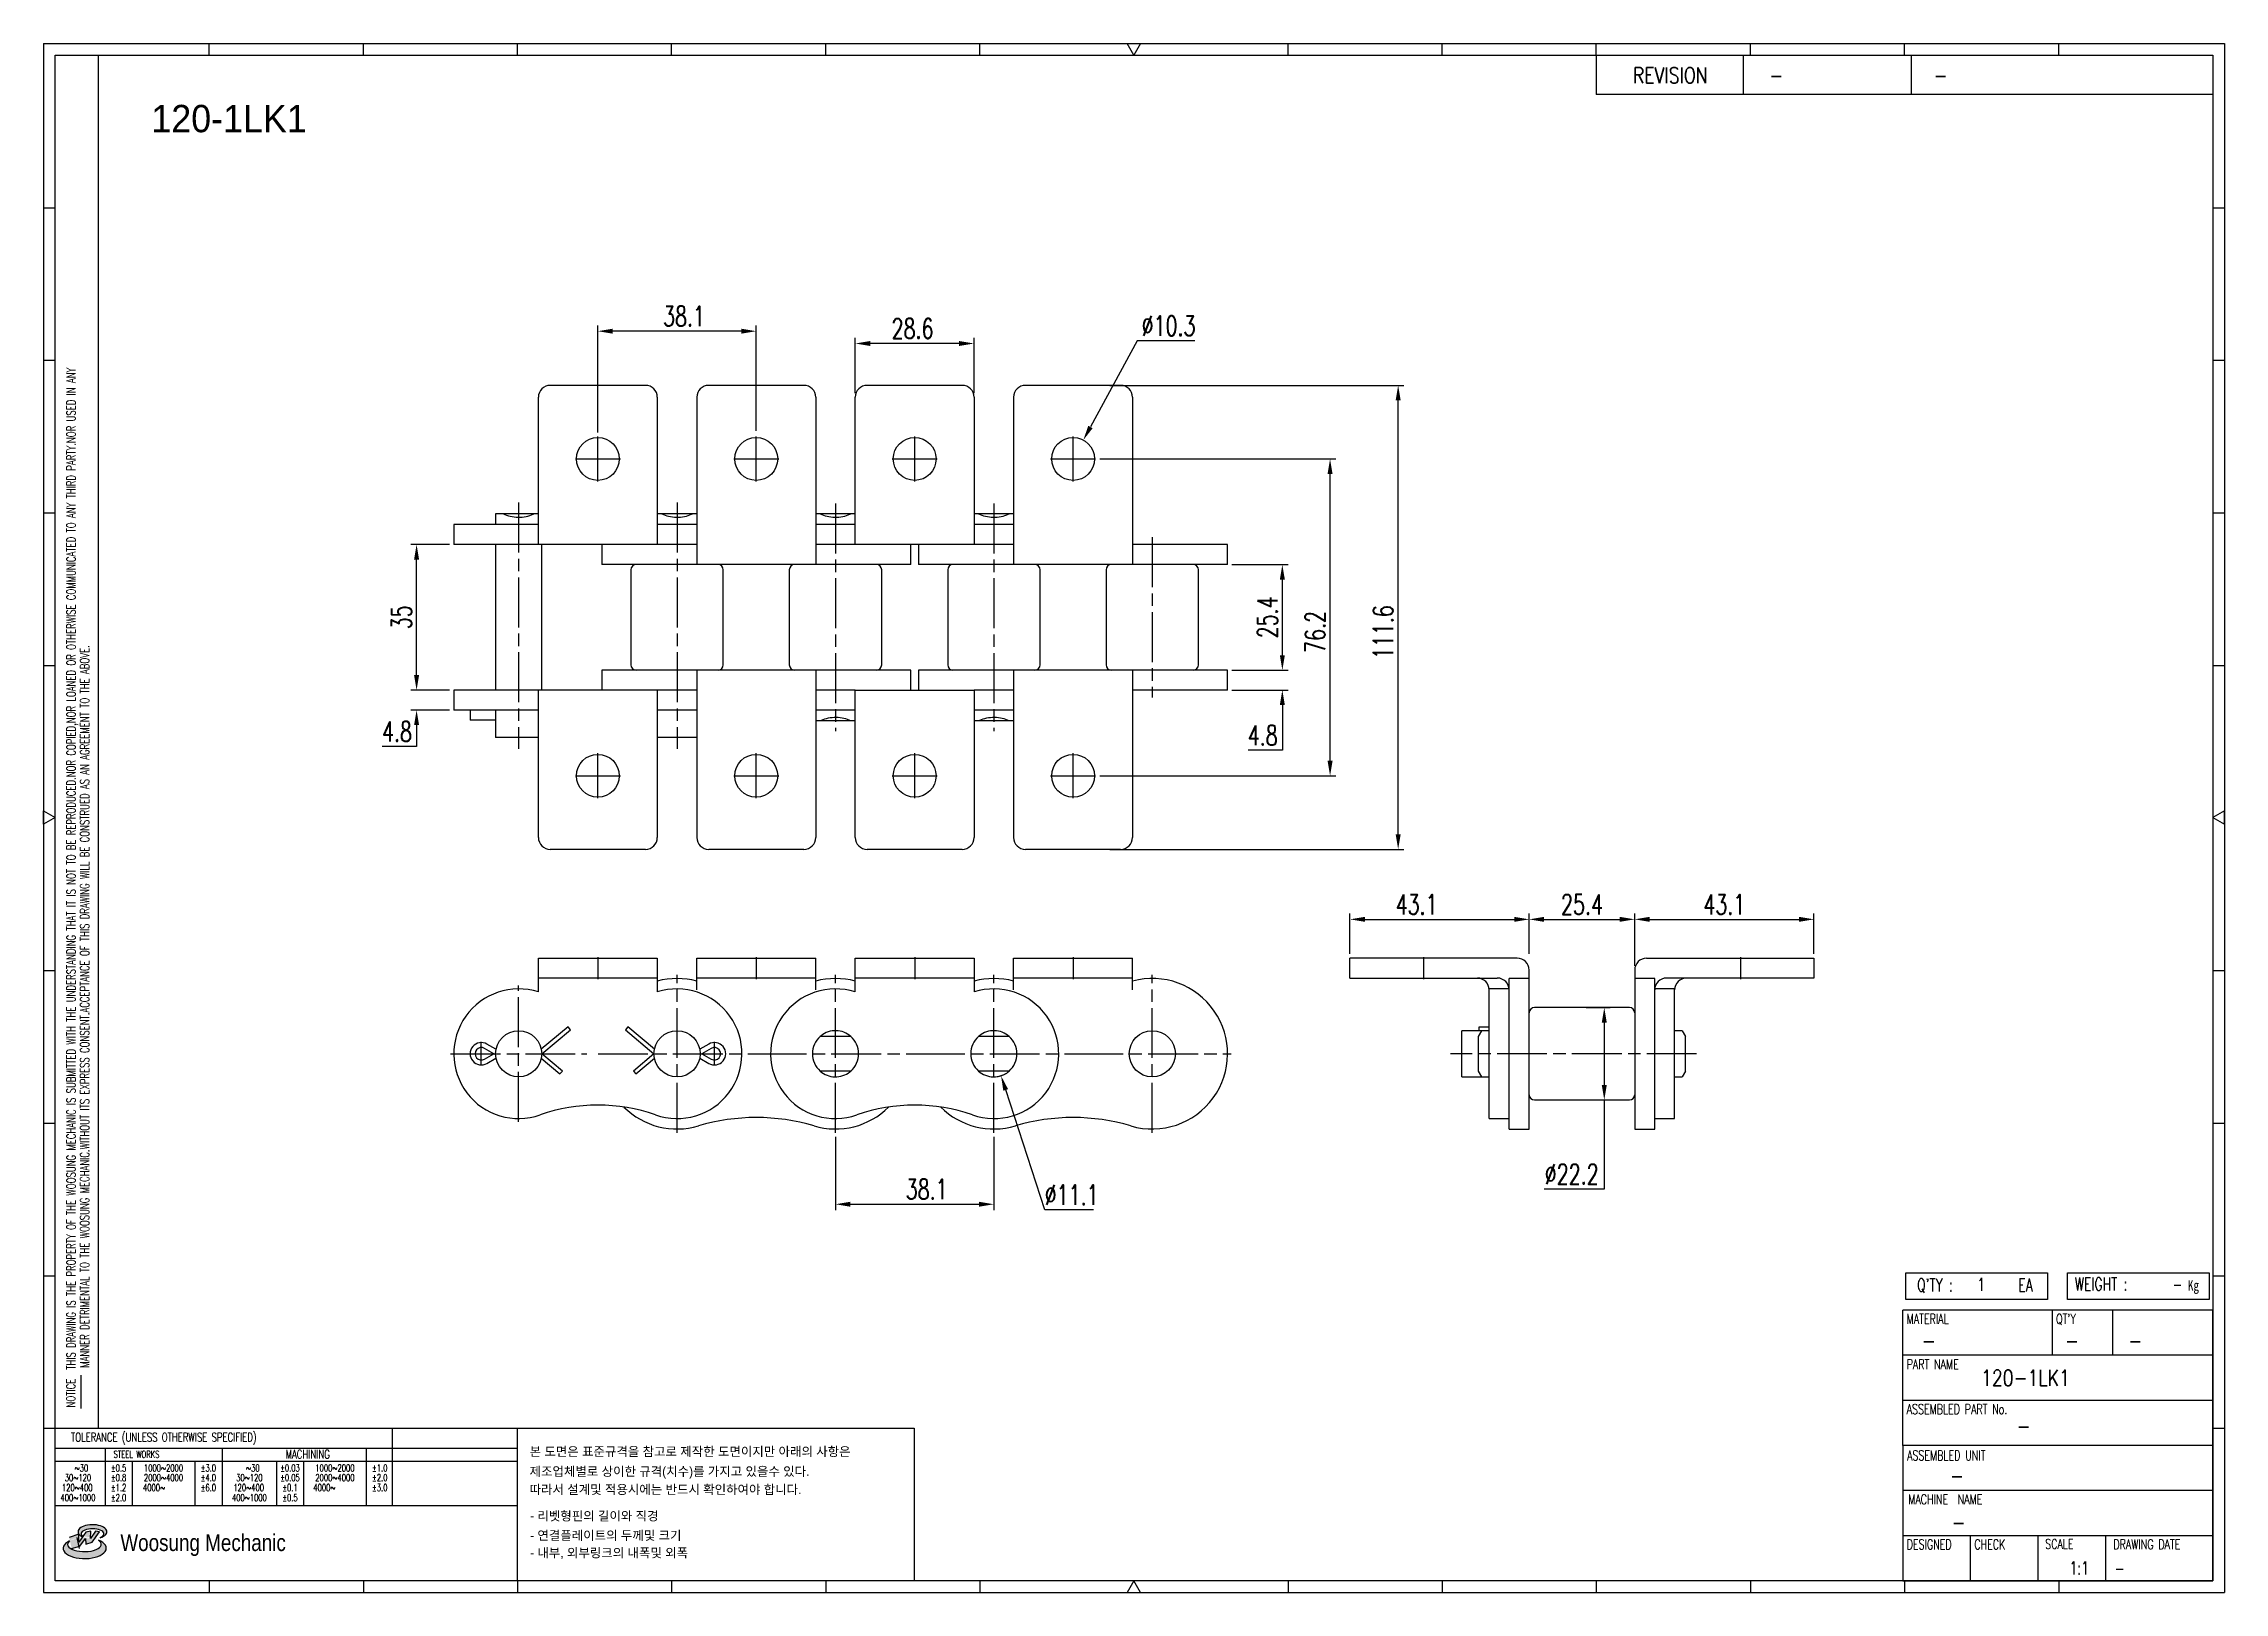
# Model space of a CAD drawing. Header units: millimetres. Extents: x 2104 to 2628, y 59 to 431.
import ezdxf
from ezdxf.enums import TextEntityAlignment as Align

# ---------------------------------------------------------------- set-up
doc = ezdxf.new("R2010")
doc.units = ezdxf.units.MM
doc.linetypes.add('AM_ISO08W050', pattern=[18, 12, -1.5, 3, -1.5])
doc.layers.get('Defpoints').update_dxf_attribs({"color": 80})
doc.layers.add('CL1', color=140, linetype='AM_ISO08W050', lineweight=25)
for name, color, linetype in [('S-DIM', 7, 'Continuous'), ('TITLE', 7, 'Continuous'), ('도면레이아웃', 7, 'Continuous')]:
    doc.layers.add(name, color=color, linetype=linetype)
doc.styles.add('HAN', font='ROMANS.shx', dxfattribs={"width": 0.7, "bigfont": 'whgtxt.shx'})
doc.styles.add('HKD_ST2', font='romans.shx', dxfattribs={"width": 0.7, "height": 4, "bigfont": '@extfont2.shx'})
doc.styles.add('HSG', font='SIMPLEX.shx', dxfattribs={"width": 0.7, "bigfont": 'HSG.shx'})
doc.styles.add('MtXpl_', font='Gulim.ttf')
doc.styles.add('SLDTEXTSTYLE4', font='arial.ttf', dxfattribs={"width": 0.8})
doc.dimstyles.new('AP2', dxfattribs={"dimscale": 2, "dimtxt": 2.4, "dimasz": 1.8, "dimexe": 0.7, "dimexo": 0.5, "dimgap": 0.6, "dimtad": 1, "dimtoh": 1, "dimdec": 1, "dimrnd": 0.01, "dimzin": 9, "dimdsep": 46, "dimtxsty": 'HSG', "dimcen": 0, "dimclrd": 251, "dimclre": 251, "dimclrt": 60, "dimazin": 2, "dimtp": 1, "dimtm": 1, "dimtfac": 0.5, "dimtdec": 1, "dimtofl": 0, "dimtmove": 0, "dimatfit": 3, "dimfxl": 0, "dimtvp": 1, "dimtolj": 2, "dimlwd": -1, "dimlwe": -1, "dimarcsym": 0})

msp = doc.modelspace()

# ---------------------------------------------------------------- texts
at = {"color": 254, "style": 'MtXpl_'}
msp.add_text('120-1LK1', height=6.586, dxfattribs=at).set_placement((2129.51, 409.97))
at = {"style": 'HAN', "width": 0.8}
msp.add_text('120-1LK1', height=3.8, dxfattribs=at).set_placement((2569.58, 108.46))
at = {"color": 140, "style": 'MtXpl_'}
for s, p in [('제조업체별로 상이한 규격(치수)를 가지고 있을수 있다.', (2220.48, 86.78)), ('본 도면은 표준규격을 참고로 제작한 도면이지만 아래의 사항은', (2220.48, 91.55)), ('따라서 설계및 적용시에는 반드시 확인하여야 합니다.', (2220.48, 82.42)), ('- 리벳형핀의 길이와 직경', (2220.6, 76.05)), ('- 연결플레이트의 두께및 크기', (2220.6, 71.38)), ('- 내부, 외부링크의 내폭및 외폭', (2220.6, 67.18))]:
    msp.add_text(s, height=2.1952, dxfattribs=at).set_placement(p)

# ---------------------------------------------------------------- blocks, each defined once
blk = doc.blocks.new('MAST')
at = {"layer": '도면레이아웃'}
h = blk.add_hatch(color=10, dxfattribs=at)
h.paths.add_polyline_path([(1.544, 35.177), (1.554, 34.966), (1.779, 35.034), (2.054, 35.422), (1.908, 35.446), (1.728, 35.167), (1.741, 35.439), (1.547, 35.405), (1.292, 35.041), (1.295, 35.33), (0.943, 35.208), (1.03, 34.8), (1.336, 34.885)])
edge = h.paths.add_edge_path()
edge.add_ellipse((1.795, 35.421), major_axis=(-0.53, 0), ratio=0.487785, start_angle=122.36065, end_angle=403.39574)
edge.add_line((1.411, 35.244), (1.419, 35.261))
edge.add_ellipse((1.798, 35.344), major_axis=(-0.423, 0), ratio=0.444396, start_angle=131.58977, end_angle=386.19408, ccw=False)
edge = h.paths.add_edge_path()
edge.add_ellipse((1.512, 34.815), major_axis=(-0.793, 0), ratio=0.480113, start_angle=314.67633, end_angle=590.85213)
edge.add_ellipse((1.501, 34.958), major_axis=(-0.62, 0), ratio=0.43311, start_angle=331.7024, end_angle=574.42495, ccw=False)
at = {"color": 140}
for p, q in [((0, 90.118), (80.15, 90.118)), ((0, 90.118), (0, 33.191)), ((80.15, 90.118), (80.15, 33.191)), ((57.068, 89.693), (57.068, 88.246)), ((62.47, 89.693), (62.47, 88.246)), ((68.635, 89.693), (68.635, 88.246)), ((79.725, 88.246), (57.068, 88.246)), ((68.449, 43.961), (68.449, 44.936)), ((68.449, 44.936), (73.654, 44.936)), ((73.654, 44.936), (73.654, 43.961)), ((74.39, 43.961), (74.39, 44.936)), ((74.39, 44.936), (79.595, 44.936)), ((79.595, 44.936), (79.595, 43.961)), ((68.336, 38.59), (68.336, 43.563)), ((79.725, 43.563), (68.336, 43.563)), ((73.654, 43.961), (68.449, 43.961)), ((73.827, 43.563), (73.827, 41.905)), ((79.595, 43.961), (74.39, 43.961)), ((76.037, 43.563), (76.037, 41.905)), ((79.725, 38.59), (79.725, 43.563)), ((79.725, 41.905), (68.336, 41.905)), ((79.725, 40.248), (68.336, 40.248)), ((68.336, 38.59), (68.336, 33.616)), ((79.725, 38.59), (68.336, 38.59)), ((79.725, 33.616), (79.725, 38.59)), ((79.725, 36.932), (68.336, 36.932)), ((79.725, 35.274), (68.336, 35.274)), ((70.822, 33.616), (70.822, 35.274)), ((73.309, 33.616), (73.309, 35.274)), ((75.796, 33.616), (75.796, 35.274)), ((0, 33.191), (80.15, 33.191)), ((68.336, 33.616), (79.725, 33.616))]:
    blk.add_line(p, q, dxfattribs=at)
for p, q in [((6.089, 89.693), (6.089, 90.118)), ((11.753, 89.693), (11.753, 90.118)), ((17.418, 89.693), (17.418, 90.118)), ((23.082, 89.693), (23.082, 90.118)), ((28.746, 89.693), (28.746, 90.118)), ((34.411, 89.693), (34.411, 90.118)), ((45.739, 89.693), (45.739, 90.118)), ((51.404, 89.693), (51.404, 90.118)), ((57.068, 89.693), (57.068, 90.118)), ((62.732, 89.693), (62.732, 90.118)), ((68.397, 89.693), (68.397, 90.118)), ((74.061, 89.693), (74.061, 90.118)), ((0, 84.085), (0.425, 84.085)), ((79.725, 84.085), (80.15, 84.085)), ((0, 78.478), (0.425, 78.478)), ((79.725, 78.478), (80.15, 78.478)), ((0, 72.87), (0.425, 72.87)), ((79.725, 72.87), (80.15, 72.87)), ((0, 67.262), (0.425, 67.262)), ((79.725, 67.262), (80.15, 67.262)), ((0, 56.047), (0.425, 56.047)), ((79.725, 56.047), (80.15, 56.047)), ((0, 50.439), (0.425, 50.439)), ((79.725, 50.439), (80.15, 50.439)), ((0, 44.832), (0.425, 44.832)), ((79.725, 44.832), (80.15, 44.832)), ((1.377, 39.947), (1.377, 41.174)), ((0, 39.224), (0.425, 39.224)), ((79.725, 39.224), (80.15, 39.224)), ((6.089, 33.616), (6.089, 33.191)), ((11.753, 33.616), (11.753, 33.191)), ((17.418, 33.616), (17.418, 33.191)), ((23.082, 33.616), (23.082, 33.191)), ((28.746, 33.616), (28.746, 33.191)), ((34.411, 33.616), (34.411, 33.191)), ((45.739, 33.616), (45.739, 33.191)), ((51.404, 33.616), (51.404, 33.191)), ((57.068, 33.616), (57.068, 33.191)), ((62.732, 33.616), (62.732, 33.191)), ((68.397, 33.616), (68.397, 33.191)), ((74.061, 33.616), (74.061, 33.191))]:
    blk.add_line(p, q)
at = {"color": 2}
for p, q in [((2.017, 39.224), (2.017, 89.693)), ((0.425, 39.224), (17.418, 39.224)), ((0.425, 38.487), (17.418, 38.487)), ((2.257, 38.487), (2.257, 36.382)), ((6.557, 38.5), (6.557, 36.382)), ((11.857, 38.487), (11.857, 36.382)), ((12.816, 39.224), (12.816, 36.382)), ((17.418, 33.616), (17.418, 39.224)), ((0.425, 38.012), (17.418, 38.012)), ((3.257, 38.012), (3.257, 36.382)), ((5.557, 38.012), (5.557, 36.382)), ((8.557, 38.012), (8.557, 36.382)), ((9.557, 38.026), (9.557, 36.382)), ((0.425, 36.382), (17.418, 36.382))]:
    blk.add_line(p, q, dxfattribs=at)
for points in [[(40.075, 89.693), (39.83, 90.118), (40.32, 90.118)], [(0.425, 61.679), (0, 61.433), (0, 61.924)], [(79.725, 61.679), (80.15, 61.433), (80.15, 61.924)], [(40.075, 33.616), (39.83, 33.191), (40.32, 33.191)]]:
    blk.add_lwpolyline(points, close=True)
at = {"color": 140}
blk.add_lwpolyline([(0.425, 89.693), (79.725, 89.693), (79.725, 33.616), (0.425, 33.616)], close=True, dxfattribs=at)
at = {"layer": '도면레이아웃'}
for p, q in [((1.295, 35.33), (0.943, 35.208)), ((1.547, 35.405), (1.292, 35.041)), ((1.292, 35.041), (1.295, 35.33)), ((1.741, 35.439), (1.547, 35.405)), ((1.908, 35.446), (1.728, 35.167)), ((1.728, 35.167), (1.741, 35.439)), ((1.779, 35.034), (2.054, 35.422)), ((2.054, 35.422), (1.908, 35.446)), ((1.03, 34.8), (1.336, 34.885)), ((1.224, 35.208), (1.311, 34.8)), ((1.224, 35.208), (1.224, 35.208)), ((1.336, 34.885), (1.544, 35.177)), ((1.419, 35.261), (1.411, 35.244)), ((1.544, 35.177), (1.554, 34.966)), ((1.554, 34.966), (1.779, 35.034))]:
    blk.add_line(p, q, dxfattribs=at)
for centre, major_axis, ratio, start_param, end_param in [((1.795, 35.421), (-0.53, 0), 0.487785, 2.135596, 7.040584), ((1.798, 35.344), (-0.423, 0), 0.444396, 2.296675, 6.740358), ((1.512, 34.815), (-0.793, 0), 0.480113, 5.492138, 10.312315), ((1.501, 34.958), (-0.62, 0), 0.43311, 5.789299, 10.025607)]:
    blk.add_ellipse(centre, major_axis=major_axis, ratio=ratio, start_param=start_param, end_param=end_param, dxfattribs=at)
for s, height, style, width, p in [('REVISION', 0.5806, 'HAN', 0.8, (58.415, 88.664)), ('-', 0.581, 'HAN', 0.8, (63.426, 88.664)), ('-', 0.581, 'HAN', 0.8, (69.468, 88.664)), ("Q'TY : ", 0.4746, 'HKD_ST2', 0.7, (68.857, 44.253)), ('1', 0.475, 'HKD_ST2', 0.7, (71.071, 44.275)), ('EA', 0.4746, 'HKD_ST2', 0.7, (72.578, 44.253)), ('WEIGHT : ', 0.4746, 'HKD_ST2', 0.7, (74.65, 44.286)), ('-', 0.581, 'HAN', 0.8, (69.029, 42.157)), ('-', 0.581, 'HAN', 0.8, (74.289, 42.157)), ('-', 0.581, 'HAN', 0.8, (76.623, 42.157)), ('-', 0.581, 'HAN', 0.8, (72.515, 39.013)), ('-', 0.581, 'HAN', 0.8, (70.067, 37.189)), ('-', 0.581, 'HAN', 0.8, (70.126, 35.48)), ('1:1', 0.4746, 'HKD_ST2', 0.7, (74.458, 33.848)), ('-', 0.475, 'HKD_ST2', 0.7, (76.112, 33.837))]:
    blk.add_text(s, height=height, dxfattribs=dict(style=style, width=width)).set_placement(p)
at = {"color": 6, "style": 'HKD_ST2', "width": 0.7}
for s, p in [(' THIS DRAWING IS THE PROPERTY OF THE WOOSUNG MECHANIC IS SUBMITTED WITH THE UNDERSTANDING THAT IT IS NOT TO BE REPRODUCED.NOR COPIED,NOR LOANED OR OTHERWISE COMMUNICATED TO ANY THIRD PARTY.NOR USED IN ANY', (1.173, 41.217)), ('MANNER DETRIMENTAL TO THE WOOSUNG MECHANIC.WITHOUT ITS EXPRESS CONSENT.ACCEPTANCE OF THIS DRAWING WILL BE CONSTRUED AS AN AGREEMENT TO THE ABOVE.', (1.672, 41.447))]:
    blk.add_text(s, height=0.326266, rotation=90, dxfattribs=at).set_placement(p)
at = {"style": 'HKD_ST2', "width": 0.7}
blk.add_text('-', height=0.475, dxfattribs=at).set_placement((78.613, 44.286), align=Align.RIGHT)
at = {"color": 254, "style": 'HKD_ST2', "width": 0.7}
for s, height, p in [('MATERIAL', 0.3651, (68.474, 43.425)), ("QT'Y", 0.3651, (73.965, 43.425)), ('PART NAME', 0.3651, (68.474, 41.756)), ('ASSEMBLED PART No.', 0.36511, (68.474, 40.109)), ('ASSEMBLED UNIT', 0.36511, (68.49, 38.408)), ('MACHINE  NAME', 0.36511, (68.532, 36.794)), ('DESIGNED', 0.3651, (68.474, 35.136)), ('CHECK', 0.3651, (70.961, 35.136)), ('SCALE', 0.3651, (73.566, 35.153)), ('DRAWING DATE', 0.36511, (76.071, 35.141))]:
    blk.add_text(s, height=height, dxfattribs=at).set_placement(p, align=Align.TOP_LEFT)
at = {"style": 'HKD_ST2', "width": 0.7}
blk.add_text('NOTICE', height=0.3263, rotation=90, dxfattribs=at).set_placement((1.163, 39.988))
blk.add_text('TOLERANCE (UNLESS OTHERWISE SPECIFIED)', height=0.32627, dxfattribs=at).set_placement((4.417, 38.896), align=Align.MIDDLE_CENTER)
at = {"color": 4, "style": 'HKD_ST2', "width": 0.7}
for s, height, p in [('%%12630', 0.261, (1.389, 37.762)), ('1000%%1262000', 0.26101, (4.407, 37.762)), ('%%12630', 0.261, (7.689, 37.762)), ('1000%%1262000', 0.26101, (10.707, 37.762)), ('120%%126400', 0.26101, (1.237, 37.045)), ('30%%126120', 0.261, (1.263, 37.411)), ('4000%%126', 0.261, (4.061, 37.045)), ('2000%%1264000', 0.26101, (4.407, 37.411)), ('120%%126400', 0.26101, (7.537, 37.045)), ('30%%126120', 0.261, (7.563, 37.411)), ('4000%%126', 0.261, (10.321, 37.045)), ('2000%%1264000', 0.26101, (10.707, 37.411)), ('400%%1261000', 0.26101, (1.263, 36.67)), ('400%%1261000', 0.26101, (7.563, 36.67))]:
    blk.add_text(s, height=height, dxfattribs=at).set_placement(p, align=Align.MIDDLE_CENTER)
for s, height, p in [('%%P0.5', 0.261, (2.757, 37.762)), ('STEEL WORKS', 0.26101, (3.416, 38.268)), ('%%P3.0', 0.261, (6.057, 37.762)), ('%%P0.03', 0.261, (9.057, 37.762)), ('MACHINING', 0.3263, (9.707, 38.27)), ('%%P1.0', 0.261, (12.357, 37.762)), ('%%P0.8', 0.261, (2.757, 37.411)), ('%%P1.2', 0.261, (2.757, 37.045)), ('%%P4.0', 0.261, (6.057, 37.411)), ('%%P6.0', 0.261, (6.057, 37.045)), ('%%P0.05', 0.261, (9.057, 37.411)), ('%%P0.1', 0.261, (9.057, 37.045)), ('%%P2.0', 0.261, (12.357, 37.411)), ('%%P3.0', 0.261, (12.357, 37.045)), ('%%P2.0', 0.261, (2.757, 36.67)), ('%%P0.5', 0.261, (9.057, 36.67))]:
    blk.add_text(s, height=height, dxfattribs=at).set_placement(p, align=Align.MIDDLE)
at = {"color": 1, "style": 'SLDTEXTSTYLE4', "width": 0.8}
blk.add_text('Woosung Mechanic', height=0.61957, dxfattribs=at).set_placement((2.822, 34.711))
at = {"layer": 'TITLE', "width": 0.8}
blk.add_text('Kg', height=0.3789, dxfattribs=at).set_placement((78.807, 44.286))
blk = doc.blocks.new('*D2')
at = {"layer": 'Defpoints', "color": 0, "transparency": 16777216}
for p in [(2388.35, 280.59), (2401.53, 280.59), (2388.35, 275.79)]:
    blk.add_point(p, dxfattribs=at)
at = {"layer": 'S-DIM', "color": 251, "linetype": 'ByBlock', "transparency": 16777216}
for p, q in [((2401.53, 284.19), (2401.53, 287.79)), ((2389.35, 280.59), (2402.93, 280.59)), ((2389.35, 275.79), (2402.93, 275.79)), ((2401.53, 272.19), (2401.53, 261.31)), ((2401.53, 261.31), (2393.29, 261.31))]:
    blk.add_line(p, q, dxfattribs=at)
at = {"layer": 'S-DIM', "color": 251, "transparency": 16777216}
for points in [[(2400.93, 284.19), (2402.13, 284.19), (2401.53, 280.59)], [(2400.93, 272.19), (2402.13, 272.19), (2401.53, 275.79)]]:
    blk.add_solid(points, dxfattribs=at)
at = {"layer": 'S-DIM', "color": 60, "transparency": 16777216, "insert": (2396.81, 264.91), "char_height": 4.8, "attachment_point": 5, "style": 'HSG'}
blk.add_mtext('\\A2;4.8', dxfattribs=at)
blk = doc.blocks.new('*D3')
at = {"layer": 'Defpoints', "color": 0, "transparency": 16777216}
for p in [(2388.35, 305.99), (2401.53, 305.99), (2388.35, 280.59)]:
    blk.add_point(p, dxfattribs=at)
at = {"layer": 'S-DIM', "color": 251, "linetype": 'ByBlock', "transparency": 16777216}
for p, q in [((2389.35, 305.99), (2402.93, 305.99)), ((2401.53, 284.19), (2401.53, 302.39)), ((2389.35, 280.59), (2402.93, 280.59))]:
    blk.add_line(p, q, dxfattribs=at)
at = {"layer": 'S-DIM', "color": 251, "transparency": 16777216}
for points in [[(2400.93, 302.39), (2402.13, 302.39), (2401.53, 305.99)], [(2400.93, 284.19), (2402.13, 284.19), (2401.53, 280.59)]]:
    blk.add_solid(points, dxfattribs=at)
at = {"layer": 'S-DIM', "color": 60, "transparency": 16777216, "insert": (2397.93, 293.29), "char_height": 4.8, "attachment_point": 5, "rotation": 90, "style": 'HSG'}
blk.add_mtext('\\A2;25.4', dxfattribs=at)
blk = doc.blocks.new('*D4')
at = {"layer": 'Defpoints', "color": 0, "transparency": 16777216}
for p in [(2356.61, 331.39), (2413.01, 331.39), (2356.61, 255.19)]:
    blk.add_point(p, dxfattribs=at)
at = {"layer": 'S-DIM', "color": 251, "linetype": 'ByBlock', "transparency": 16777216}
for p, q in [((2357.61, 331.39), (2414.41, 331.39)), ((2413.01, 258.79), (2413.01, 327.79)), ((2357.61, 255.19), (2414.41, 255.19))]:
    blk.add_line(p, q, dxfattribs=at)
at = {"layer": 'S-DIM', "color": 251, "transparency": 16777216}
for points in [[(2412.41, 327.79), (2413.61, 327.79), (2413.01, 331.39)], [(2412.41, 258.79), (2413.61, 258.79), (2413.01, 255.19)]]:
    blk.add_solid(points, dxfattribs=at)
at = {"layer": 'S-DIM', "color": 60, "transparency": 16777216, "insert": (2409.41, 289.78), "char_height": 4.8, "attachment_point": 5, "rotation": 90, "style": 'HSG'}
blk.add_mtext('\\A2;76.2', dxfattribs=at)
blk = doc.blocks.new('*D5')
at = {"layer": 'Defpoints', "color": 0, "transparency": 16777216}
for p in [(2359.01, 349.09), (2429.39, 349.09), (2359.01, 237.49)]:
    blk.add_point(p, dxfattribs=at)
at = {"layer": 'S-DIM', "color": 251, "linetype": 'ByBlock', "transparency": 16777216}
for p, q in [((2360.01, 349.09), (2430.79, 349.09)), ((2429.39, 241.09), (2429.39, 345.49)), ((2360.01, 237.49), (2430.79, 237.49))]:
    blk.add_line(p, q, dxfattribs=at)
at = {"layer": 'S-DIM', "color": 251, "transparency": 16777216}
for points in [[(2428.79, 345.49), (2429.99, 345.49), (2429.39, 349.09)], [(2428.79, 241.09), (2429.99, 241.09), (2429.39, 237.49)]]:
    blk.add_solid(points, dxfattribs=at)
at = {"layer": 'S-DIM', "color": 60, "transparency": 16777216, "insert": (2425.79, 289.72), "char_height": 4.8, "attachment_point": 5, "rotation": 90, "style": 'HSG'}
blk.add_mtext('\\A2;111.6', dxfattribs=at)
blk = doc.blocks.new('*D6')
at = {"layer": 'Defpoints', "color": 0, "transparency": 16777216}
for p in [(2460.89, 220.65), (2417.79, 211.32), (2460.89, 211.32)]:
    blk.add_point(p, dxfattribs=at)
at = {"layer": 'S-DIM', "color": 251, "linetype": 'ByBlock', "transparency": 16777216}
for p, q in [((2417.79, 212.32), (2417.79, 222.05)), ((2421.39, 220.65), (2457.29, 220.65)), ((2460.89, 212.32), (2460.89, 222.05))]:
    blk.add_line(p, q, dxfattribs=at)
at = {"layer": 'S-DIM', "color": 251, "transparency": 16777216}
for points in [[(2421.39, 221.25), (2421.39, 220.05), (2417.79, 220.65)], [(2457.29, 221.25), (2457.29, 220.05), (2460.89, 220.65)]]:
    blk.add_solid(points, dxfattribs=at)
at = {"layer": 'S-DIM', "color": 60, "transparency": 16777216, "insert": (2433.82, 224.25), "char_height": 4.8, "attachment_point": 5, "style": 'HSG'}
blk.add_mtext('\\A2;43.1', dxfattribs=at)
blk = doc.blocks.new('*D7')
at = {"layer": 'Defpoints', "color": 0, "transparency": 16777216}
for p in [(2486.29, 220.65), (2460.89, 211.32), (2486.29, 208.46)]:
    blk.add_point(p, dxfattribs=at)
at = {"layer": 'S-DIM', "color": 251, "linetype": 'ByBlock', "transparency": 16777216}
for p, q in [((2460.89, 212.32), (2460.89, 222.05)), ((2464.49, 220.65), (2482.69, 220.65)), ((2486.29, 209.46), (2486.29, 222.05))]:
    blk.add_line(p, q, dxfattribs=at)
at = {"layer": 'S-DIM', "color": 251, "transparency": 16777216}
for points in [[(2464.49, 221.25), (2464.49, 220.05), (2460.89, 220.65)], [(2482.69, 221.25), (2482.69, 220.05), (2486.29, 220.65)]]:
    blk.add_solid(points, dxfattribs=at)
at = {"layer": 'S-DIM', "color": 60, "transparency": 16777216, "insert": (2473.59, 224.25), "char_height": 4.8, "attachment_point": 5, "style": 'HSG'}
blk.add_mtext('\\A2;25.4', dxfattribs=at)
blk = doc.blocks.new('*D8')
at = {"layer": 'Defpoints', "color": 0, "transparency": 16777216}
for p in [(2529.39, 220.65), (2529.39, 211.32), (2486.29, 208.46)]:
    blk.add_point(p, dxfattribs=at)
at = {"layer": 'S-DIM', "color": 251, "linetype": 'ByBlock', "transparency": 16777216}
for p, q in [((2486.29, 209.46), (2486.29, 222.05)), ((2489.89, 220.65), (2525.79, 220.65)), ((2529.39, 212.32), (2529.39, 222.05))]:
    blk.add_line(p, q, dxfattribs=at)
at = {"layer": 'S-DIM', "color": 251, "transparency": 16777216}
for points in [[(2489.89, 221.25), (2489.89, 220.05), (2486.29, 220.65)], [(2525.79, 221.25), (2525.79, 220.05), (2529.39, 220.65)]]:
    blk.add_solid(points, dxfattribs=at)
at = {"layer": 'S-DIM', "color": 60, "transparency": 16777216, "insert": (2507.84, 224.25), "char_height": 4.8, "attachment_point": 5, "style": 'HSG'}
blk.add_mtext('\\A2;43.1', dxfattribs=at)
blk = doc.blocks.new('*D9')
at = {"layer": 'Defpoints', "color": 0, "transparency": 16777216}
for p in [(2298.8, 359.16), (2298.8, 346.23), (2327.4, 346.23)]:
    blk.add_point(p, dxfattribs=at)
at = {"layer": 'S-DIM', "color": 251, "linetype": 'ByBlock', "transparency": 16777216}
for p, q in [((2298.8, 347.23), (2298.8, 360.56)), ((2323.8, 359.16), (2302.4, 359.16)), ((2327.4, 347.23), (2327.4, 360.56))]:
    blk.add_line(p, q, dxfattribs=at)
at = {"layer": 'S-DIM', "color": 251, "transparency": 16777216}
for points in [[(2302.4, 359.76), (2302.4, 358.56), (2298.8, 359.16)], [(2323.8, 359.76), (2323.8, 358.56), (2327.4, 359.16)]]:
    blk.add_solid(points, dxfattribs=at)
at = {"layer": 'S-DIM', "color": 60, "transparency": 16777216, "insert": (2312.59, 362.76), "char_height": 4.8, "attachment_point": 5, "style": 'HSG'}
blk.add_mtext('\\A2;28.6', dxfattribs=at)
blk = doc.blocks.new('*D10')
at = {"layer": 'Defpoints', "color": 0, "transparency": 16777216}
for p in [(2236.9, 362.12), (2236.9, 336.79), (2275, 337.14)]:
    blk.add_point(p, dxfattribs=at)
at = {"layer": 'S-DIM', "color": 251, "linetype": 'ByBlock', "transparency": 16777216}
for p, q in [((2236.9, 337.79), (2236.9, 363.52)), ((2271.4, 362.12), (2240.5, 362.12)), ((2275, 338.14), (2275, 363.52))]:
    blk.add_line(p, q, dxfattribs=at)
at = {"layer": 'S-DIM', "color": 251, "transparency": 16777216}
for points in [[(2240.5, 362.72), (2240.5, 361.52), (2236.9, 362.12)], [(2271.4, 362.72), (2271.4, 361.52), (2275, 362.12)]]:
    blk.add_solid(points, dxfattribs=at)
at = {"layer": 'S-DIM', "color": 60, "transparency": 16777216, "insert": (2257.62, 365.72), "char_height": 4.8, "attachment_point": 5, "style": 'HSG'}
blk.add_mtext('\\A2;38.1', dxfattribs=at)
blk = doc.blocks.new('*D11')
at = {"layer": 'Defpoints', "color": 0, "transparency": 16777216}
for p in [(2193.3, 275.79), (2202.25, 275.79), (2202.25, 270.99)]:
    blk.add_point(p, dxfattribs=at)
at = {"layer": 'S-DIM', "color": 251, "linetype": 'ByBlock', "transparency": 16777216}
for p, q in [((2193.3, 279.39), (2193.3, 282.99)), ((2201.25, 275.79), (2191.9, 275.79)), ((2201.25, 270.99), (2191.9, 270.99)), ((2193.3, 267.39), (2193.3, 262.23)), ((2193.3, 262.23), (2185.06, 262.23))]:
    blk.add_line(p, q, dxfattribs=at)
at = {"layer": 'S-DIM', "color": 251, "transparency": 16777216}
for points in [[(2192.7, 279.39), (2193.9, 279.39), (2193.3, 275.79)], [(2192.7, 267.39), (2193.9, 267.39), (2193.3, 270.99)]]:
    blk.add_solid(points, dxfattribs=at)
at = {"layer": 'S-DIM', "color": 60, "transparency": 16777216, "insert": (2188.58, 265.83), "char_height": 4.8, "attachment_point": 5, "style": 'HSG'}
blk.add_mtext('\\A2;4.8', dxfattribs=at)
blk = doc.blocks.new('*D12')
at = {"layer": 'Defpoints', "color": 0, "transparency": 16777216}
for p in [(2193.3, 310.79), (2202.25, 310.79), (2202.25, 275.79)]:
    blk.add_point(p, dxfattribs=at)
at = {"layer": 'S-DIM', "color": 251, "linetype": 'ByBlock', "transparency": 16777216}
for p, q in [((2201.25, 310.79), (2191.9, 310.79)), ((2193.3, 279.39), (2193.3, 307.19)), ((2201.25, 275.79), (2191.9, 275.79))]:
    blk.add_line(p, q, dxfattribs=at)
at = {"layer": 'S-DIM', "color": 251, "transparency": 16777216}
for points in [[(2192.7, 307.19), (2193.9, 307.19), (2193.3, 310.79)], [(2192.7, 279.39), (2193.9, 279.39), (2193.3, 275.79)]]:
    blk.add_solid(points, dxfattribs=at)
at = {"layer": 'S-DIM', "color": 60, "transparency": 16777216, "insert": (2189.7, 293.29), "char_height": 4.8, "attachment_point": 5, "rotation": 90, "style": 'HSG'}
blk.add_mtext('\\A2;35', dxfattribs=at)
blk = doc.blocks.new('*D13')
at = {"layer": 'Defpoints', "color": 0, "transparency": 16777216}
for p in [(2294.05, 169.31), (2332.15, 169.31), (2332.15, 152.12)]:
    blk.add_point(p, dxfattribs=at)
at = {"layer": 'S-DIM', "color": 251, "linetype": 'ByBlock', "transparency": 16777216}
for p, q in [((2294.05, 168.31), (2294.05, 150.72)), ((2332.15, 168.31), (2332.15, 150.72)), ((2297.65, 152.12), (2328.55, 152.12))]:
    blk.add_line(p, q, dxfattribs=at)
at = {"layer": 'S-DIM', "color": 251, "transparency": 16777216}
for points in [[(2297.65, 152.72), (2297.65, 151.52), (2294.05, 152.12)], [(2328.55, 152.72), (2328.55, 151.52), (2332.15, 152.12)]]:
    blk.add_solid(points, dxfattribs=at)
at = {"layer": 'S-DIM', "color": 60, "transparency": 16777216, "insert": (2315.99, 155.72), "char_height": 4.8, "attachment_point": 5, "style": 'HSG'}
blk.add_mtext('\\A2;38.1', dxfattribs=at)
blk = doc.blocks.new('*D14')
at = {"layer": 'Defpoints', "color": 0, "transparency": 16777216}
for p in [(2473.59, 199.43), (2473.59, 177.2), (2478.96, 177.2)]:
    blk.add_point(p, dxfattribs=at)
at = {"layer": 'S-DIM', "color": 251, "linetype": 'ByBlock', "transparency": 16777216}
for p, q in [((2474.59, 199.43), (2480.36, 199.43)), ((2478.96, 195.83), (2478.96, 180.8)), ((2474.59, 177.2), (2480.36, 177.2)), ((2478.96, 177.2), (2478.96, 155.75)), ((2478.96, 155.75), (2464.48, 155.75))]:
    blk.add_line(p, q, dxfattribs=at)
at = {"layer": 'S-DIM', "color": 251, "transparency": 16777216}
for points in [[(2478.36, 195.83), (2479.56, 195.83), (2478.96, 199.43)], [(2478.36, 180.8), (2479.56, 180.8), (2478.96, 177.2)]]:
    blk.add_solid(points, dxfattribs=at)
at = {"layer": 'S-DIM', "color": 60, "transparency": 16777216, "insert": (2471.12, 159.35), "char_height": 4.8, "attachment_point": 5, "style": 'HSG'}
blk.add_mtext('\\A2;%%c22.2', dxfattribs=at)
blk = doc.blocks.new('*D15')
at = {"layer": 'Defpoints', "color": 0, "transparency": 16777216}
for p in [(2330.43, 193.6), (2333.87, 183.04)]:
    blk.add_point(p, dxfattribs=at)
at = {"layer": 'S-DIM', "color": 251, "linetype": 'ByBlock', "transparency": 16777216}
for p, q in [((2344.38, 150.76), (2334.99, 179.61)), ((2356.14, 150.76), (2344.38, 150.76))]:
    blk.add_line(p, q, dxfattribs=at)
blk.add_arc((2332.15, 188.32), 5.55, 273.5947, 301.0954, dxfattribs=at)
at = {"layer": 'S-DIM', "color": 251, "transparency": 16777216}
blk.add_solid([(2335.56, 179.8), (2334.42, 179.43), (2333.87, 183.04)], dxfattribs=at)
at = {"layer": 'S-DIM', "color": 60, "transparency": 16777216, "insert": (2350.86, 154.36), "char_height": 4.8, "attachment_point": 5, "style": 'HSG'}
blk.add_mtext('\\A2;∅11.1', dxfattribs=at)
blk = doc.blocks.new('*D16')
at = {"layer": 'Defpoints', "color": 0, "transparency": 16777216}
for p in [(2353.66, 335.91), (2348.75, 326.86)]:
    blk.add_point(p, dxfattribs=at)
at = {"layer": 'S-DIM', "color": 251, "linetype": 'ByBlock', "transparency": 16777216}
for p, q in [((2366.64, 359.84), (2355.38, 339.08)), ((2380.48, 359.84), (2366.64, 359.84))]:
    blk.add_line(p, q, dxfattribs=at)
at = {"layer": 'S-DIM', "color": 251, "transparency": 16777216}
blk.add_solid([(2354.85, 339.36), (2355.9, 338.79), (2353.66, 335.91)], dxfattribs=at)
at = {"layer": 'S-DIM', "color": 60, "transparency": 16777216, "insert": (2374.16, 363.44), "char_height": 4.8, "attachment_point": 5, "style": 'HSG'}
blk.add_mtext('\\A2;∅10.3', dxfattribs=at)

# ---------------------------------------------------------------- dimensions: what is measured, and where the dimension line sits
at = {"layer": 'S-DIM'}
for base, p1, p2, picture, middle in [((2236.9, 362.12), (2275, 337.14), (2236.9, 336.79), '*D10', (2257.62, 362.12)), ((2298.8, 359.16), (2327.4, 346.23), (2298.8, 346.23), '*D9', (2312.59, 359.16)), ((2460.89, 220.65), (2417.79, 211.32), (2460.89, 211.32), '*D6', (2433.82, 220.65)), ((2332.15, 152.12), (2294.05, 169.31), (2332.15, 169.31), '*D13', (2315.99, 152.12))]:
    dim = msp.add_linear_dim(base=base, p1=p1, p2=p2, dimstyle='AP2', dxfattribs=at)
    dim.commit()
    dim.dimension.update_dxf_attribs({"geometry": picture, "text_midpoint": middle, "dimtype": 128})
for p1, p2, picture, middle in [((2348.75, 326.86), (2353.66, 335.91), '*D16', (2374.16, 359.84)), ((2330.43, 193.6), (2333.87, 183.04), '*D15', (2350.86, 150.76))]:
    dim = msp.add_diameter_dim_2p(p1=p1, p2=p2, dimstyle='AP2', dxfattribs=at)
    dim.commit()
    dim.dimension.update_dxf_attribs({"geometry": picture, "text_midpoint": middle, "dimtype": 131})
for base, p1, p2, picture, middle in [((2429.39, 349.09), (2359.01, 237.49), (2359.01, 349.09), '*D5', (2429.39, 289.72)), ((2413.01, 331.39), (2356.61, 255.19), (2356.61, 331.39), '*D4', (2413.01, 289.78)), ((2401.53, 280.59), (2388.35, 275.79), (2388.35, 280.59), '*D2', (2396.81, 261.31)), ((2193.3, 275.79), (2202.25, 270.99), (2202.25, 275.79), '*D11', (2188.58, 262.23))]:
    dim = msp.add_linear_dim(base=base, p1=p1, p2=p2, angle=90, dimstyle='AP2', dxfattribs=at)
    dim.commit()
    dim.dimension.update_dxf_attribs({"geometry": picture, "text_midpoint": middle, "dimtype": 128})
for base, p1, p2, picture, middle in [((2193.3, 310.79), (2202.25, 275.79), (2202.25, 310.79), '*D12', (2189.7, 293.29)), ((2401.53, 305.99), (2388.35, 280.59), (2388.35, 305.99), '*D3', (2397.93, 293.29))]:
    dim = msp.add_linear_dim(base=base, p1=p1, p2=p2, angle=90, dimstyle='AP2', override={"dimtmove": 1}, dxfattribs=at)
    dim.commit()
    dim.dimension.update_dxf_attribs({"geometry": picture, "text_midpoint": middle})
for base, p1, p2, picture, middle in [((2486.29, 220.65), (2460.89, 211.32), (2486.29, 208.46), '*D7', (2473.59, 224.25)), ((2529.39, 220.65), (2486.29, 208.46), (2529.39, 211.32), '*D8', (2507.84, 224.25))]:
    dim = msp.add_linear_dim(base=base, p1=p1, p2=p2, dimstyle='AP2', override={"dimtmove": 1}, dxfattribs=at)
    dim.commit()
    dim.dimension.update_dxf_attribs({"geometry": picture, "text_midpoint": middle})
dim = msp.add_linear_dim(base=(2478.96, 177.2), p1=(2473.59, 199.43), p2=(2473.59, 177.2), angle=90, text='%%c<>', dimstyle='AP2', dxfattribs=at)
dim.commit()
dim.dimension.update_dxf_attribs({"geometry": '*D14', "text_midpoint": (2471.12, 155.75), "dimtype": 128})

# ---------------------------------------------------------------- linework, layer by layer
for p, q in [((2222.6, 310.79), (2222.6, 346.23)), ((2248.34, 349.09), (2225.46, 349.09)), ((2251.2, 346.23), (2251.2, 310.79)), ((2260.7, 346.23), (2260.7, 305.99)), ((2286.44, 349.09), (2263.56, 349.09)), ((2289.3, 346.23), (2289.3, 305.99)), ((2298.8, 310.79), (2298.8, 346.23)), ((2324.54, 349.09), (2301.66, 349.09)), ((2327.4, 346.23), (2327.4, 310.79)), ((2336.9, 346.23), (2336.9, 305.99)), ((2362.64, 349.09), (2339.76, 349.09)), ((2365.5, 346.23), (2365.5, 305.99)), ((2222.6, 315.59), (2202.25, 315.59)), ((2202.25, 315.59), (2202.25, 310.79)), ((2222.6, 318.19), (2212.3, 318.19)), ((2212.3, 318.19), (2212.3, 315.59)), ((2214.18, 318.19), (2214.56, 318.01)), ((2214.56, 318.01), (2214.96, 317.86)), ((2214.96, 317.86), (2215.38, 317.72)), ((2215.38, 317.72), (2215.83, 317.61)), ((2215.83, 317.61), (2216.29, 317.52)), ((2216.29, 317.52), (2216.76, 317.45)), ((2216.76, 317.45), (2217.23, 317.41)), ((2217.23, 317.41), (2217.72, 317.39)), ((2217.72, 317.39), (2218.2, 317.39)), ((2218.2, 317.39), (2218.68, 317.42)), ((2218.68, 317.42), (2219.16, 317.48)), ((2219.16, 317.48), (2219.63, 317.55)), ((2219.63, 317.55), (2220.08, 317.65)), ((2220.08, 317.65), (2220.51, 317.78)), ((2220.51, 317.78), (2220.93, 317.92)), ((2220.93, 317.92), (2221.32, 318.09)), ((2221.32, 318.09), (2221.53, 318.19)), ((2260.7, 318.19), (2251.2, 318.19)), ((2260.7, 315.59), (2251.2, 315.59)), ((2252.28, 318.19), (2252.66, 318.01)), ((2252.66, 318.01), (2253.06, 317.86)), ((2253.06, 317.86), (2253.48, 317.72)), ((2253.48, 317.72), (2253.93, 317.61)), ((2253.93, 317.61), (2254.39, 317.52)), ((2254.39, 317.52), (2254.86, 317.45)), ((2254.86, 317.45), (2255.33, 317.41)), ((2255.33, 317.41), (2255.82, 317.39)), ((2255.82, 317.39), (2256.3, 317.39)), ((2256.3, 317.39), (2256.78, 317.42)), ((2256.78, 317.42), (2257.26, 317.48)), ((2257.26, 317.48), (2257.73, 317.55)), ((2257.73, 317.55), (2258.18, 317.65)), ((2258.18, 317.65), (2258.61, 317.78)), ((2258.61, 317.78), (2259.03, 317.92)), ((2259.03, 317.92), (2259.42, 318.09)), ((2259.42, 318.09), (2259.63, 318.19)), ((2298.8, 318.19), (2289.3, 318.19)), ((2298.8, 315.59), (2289.3, 315.59)), ((2290.38, 318.19), (2290.76, 318.01)), ((2290.76, 318.01), (2291.16, 317.86)), ((2291.16, 317.86), (2291.58, 317.72)), ((2291.58, 317.72), (2292.03, 317.61)), ((2292.03, 317.61), (2292.49, 317.52)), ((2292.49, 317.52), (2292.96, 317.45)), ((2292.96, 317.45), (2293.43, 317.41)), ((2293.43, 317.41), (2293.92, 317.39)), ((2293.92, 317.39), (2294.4, 317.39)), ((2294.4, 317.39), (2294.88, 317.42)), ((2294.88, 317.42), (2295.36, 317.48)), ((2295.36, 317.48), (2295.83, 317.55)), ((2295.83, 317.55), (2296.28, 317.65)), ((2296.28, 317.65), (2296.71, 317.78)), ((2296.71, 317.78), (2297.13, 317.92)), ((2297.13, 317.92), (2297.52, 318.09)), ((2297.52, 318.09), (2297.73, 318.19)), ((2336.9, 318.19), (2327.4, 318.19)), ((2336.9, 315.59), (2327.4, 315.59)), ((2328.48, 318.19), (2328.86, 318.01)), ((2328.86, 318.01), (2329.26, 317.86)), ((2329.26, 317.86), (2329.68, 317.72)), ((2329.68, 317.72), (2330.13, 317.61)), ((2330.13, 317.61), (2330.59, 317.52)), ((2330.59, 317.52), (2331.06, 317.45)), ((2331.06, 317.45), (2331.53, 317.41)), ((2331.53, 317.41), (2332.02, 317.39)), ((2332.02, 317.39), (2332.5, 317.39)), ((2332.5, 317.39), (2332.98, 317.42)), ((2332.98, 317.42), (2333.46, 317.48)), ((2333.46, 317.48), (2333.93, 317.55)), ((2333.93, 317.55), (2334.38, 317.65)), ((2334.38, 317.65), (2334.81, 317.78)), ((2334.81, 317.78), (2335.23, 317.92)), ((2335.23, 317.92), (2335.62, 318.09)), ((2335.62, 318.09), (2335.83, 318.19)), ((2251.2, 310.79), (2202.25, 310.79)), ((2212.3, 310.79), (2212.3, 275.79)), ((2223.41, 275.79), (2223.41, 310.79)), ((2237.85, 310.79), (2237.85, 305.99)), ((2260.7, 310.79), (2251.2, 310.79)), ((2298.8, 310.79), (2289.3, 310.79)), ((2327.4, 310.79), (2298.8, 310.79)), ((2312.15, 305.99), (2312.15, 310.79)), ((2314.05, 310.79), (2314.05, 305.99)), ((2336.9, 310.79), (2327.4, 310.79)), ((2388.35, 310.79), (2365.5, 310.79)), ((2388.35, 305.99), (2388.35, 310.79)), ((2312.15, 305.99), (2237.85, 305.99)), ((2244.84, 304.72), (2244.84, 281.86)), ((2267.07, 281.86), (2267.07, 304.72)), ((2282.94, 304.72), (2282.94, 281.86)), ((2305.17, 281.86), (2305.17, 304.72)), ((2388.35, 305.99), (2314.05, 305.99)), ((2321.04, 304.72), (2321.04, 281.86)), ((2343.27, 281.86), (2343.27, 304.72)), ((2359.14, 304.72), (2359.14, 281.86)), ((2381.37, 281.86), (2381.37, 304.72)), ((2237.85, 280.59), (2237.85, 275.79)), ((2312.15, 280.59), (2237.85, 280.59)), ((2260.7, 280.59), (2260.7, 240.35)), ((2289.3, 280.59), (2289.3, 240.35)), ((2312.15, 275.79), (2312.15, 280.59)), ((2314.05, 280.59), (2314.05, 275.79)), ((2388.35, 280.59), (2314.05, 280.59)), ((2336.9, 280.59), (2336.9, 240.35)), ((2365.5, 280.59), (2365.5, 240.35)), ((2388.35, 275.79), (2388.35, 280.59)), ((2251.2, 275.79), (2202.25, 275.79)), ((2202.25, 275.79), (2202.25, 270.99)), ((2222.6, 240.35), (2222.6, 275.79)), ((2260.7, 275.79), (2251.2, 275.79)), ((2251.2, 275.79), (2251.2, 240.35)), ((2298.8, 275.79), (2289.3, 275.79)), ((2298.8, 240.35), (2298.8, 275.79)), ((2298.8, 275.79), (2327.4, 275.79)), ((2336.9, 275.79), (2327.4, 275.79)), ((2327.4, 275.79), (2327.4, 240.35)), ((2388.35, 275.79), (2365.5, 275.79)), ((2222.6, 270.99), (2202.25, 270.99)), ((2206.17, 270.99), (2206.17, 268.59)), ((2212.4, 268.59), (2206.17, 268.59)), ((2212.3, 268.59), (2212.3, 264.39)), ((2212.4, 268.59), (2212.4, 270.99)), ((2260.7, 270.99), (2251.2, 270.99)), ((2298.8, 270.99), (2289.3, 270.99)), ((2298.8, 268.39), (2289.3, 268.39)), ((2290.59, 268.49), (2290.38, 268.39)), ((2290.98, 268.65), (2290.59, 268.49)), ((2291.4, 268.8), (2290.98, 268.65)), ((2291.83, 268.92), (2291.4, 268.8)), ((2292.28, 269.02), (2291.83, 268.92)), ((2292.75, 269.1), (2292.28, 269.02)), ((2293.22, 269.15), (2292.75, 269.1)), ((2293.71, 269.18), (2293.22, 269.15)), ((2294.19, 269.19), (2293.71, 269.18)), ((2294.67, 269.17), (2294.19, 269.19)), ((2295.15, 269.13), (2294.67, 269.17)), ((2295.62, 269.06), (2295.15, 269.13)), ((2296.08, 268.97), (2295.62, 269.06)), ((2296.53, 268.85), (2296.08, 268.97)), ((2296.95, 268.72), (2296.53, 268.85)), ((2297.35, 268.56), (2296.95, 268.72)), ((2297.73, 268.39), (2297.35, 268.56)), ((2336.9, 270.99), (2327.4, 270.99)), ((2336.9, 268.39), (2327.4, 268.39)), ((2328.69, 268.49), (2328.48, 268.39)), ((2329.08, 268.65), (2328.69, 268.49)), ((2329.5, 268.8), (2329.08, 268.65)), ((2329.93, 268.92), (2329.5, 268.8)), ((2330.38, 269.02), (2329.93, 268.92)), ((2330.85, 269.1), (2330.38, 269.02)), ((2331.32, 269.15), (2330.85, 269.1)), ((2331.81, 269.18), (2331.32, 269.15)), ((2332.29, 269.19), (2331.81, 269.18)), ((2332.77, 269.17), (2332.29, 269.19)), ((2333.25, 269.13), (2332.77, 269.17)), ((2333.72, 269.06), (2333.25, 269.13)), ((2334.18, 268.97), (2333.72, 269.06)), ((2334.63, 268.85), (2334.18, 268.97)), ((2335.05, 268.72), (2334.63, 268.85)), ((2335.45, 268.56), (2335.05, 268.72)), ((2335.83, 268.39), (2335.45, 268.56)), ((2222.6, 264.39), (2212.3, 264.39)), ((2260.7, 264.39), (2251.2, 264.39)), ((2248.34, 237.49), (2225.46, 237.49)), ((2286.44, 237.49), (2263.56, 237.49)), ((2324.54, 237.49), (2301.66, 237.49)), ((2362.64, 237.49), (2339.76, 237.49)), ((2222.6, 203.18), (2222.6, 211.32)), ((2222.6, 211.32), (2251.2, 211.32)), ((2251.2, 211.32), (2251.2, 203.18)), ((2260.7, 203.66), (2260.7, 211.32)), ((2260.7, 211.32), (2289.3, 211.32)), ((2289.3, 203.66), (2289.3, 211.32)), ((2298.8, 211.32), (2327.4, 211.32)), ((2298.8, 203.18), (2298.8, 211.32)), ((2327.4, 211.32), (2327.4, 203.18)), ((2336.9, 203.66), (2336.9, 211.32)), ((2336.9, 211.32), (2365.5, 211.32)), ((2365.5, 203.66), (2365.5, 211.32)), ((2458.03, 211.32), (2417.79, 211.32)), ((2417.79, 206.52), (2417.79, 211.32)), ((2489.15, 211.32), (2529.39, 211.32)), ((2529.39, 211.32), (2529.39, 206.52)), ((2251.2, 206.52), (2222.6, 206.52)), ((2289.3, 206.52), (2260.7, 206.52)), ((2327.4, 206.52), (2298.8, 206.52)), ((2365.5, 206.52), (2336.9, 206.52)), ((2417.79, 206.52), (2453.23, 206.52)), ((2460.89, 206.42), (2456.09, 206.42)), ((2456.09, 170.22), (2456.09, 206.42)), ((2460.89, 170.22), (2460.89, 208.46)), ((2486.29, 208.46), (2486.29, 170.22)), ((2491.09, 206.42), (2486.29, 206.42)), ((2491.09, 170.22), (2491.09, 206.42)), ((2529.39, 206.52), (2493.95, 206.52)), ((2456.08, 203.92), (2451.29, 203.92)), ((2451.29, 172.72), (2451.29, 203.92)), ((2485.02, 199.43), (2462.16, 199.43)), ((2495.89, 203.92), (2491.1, 203.92)), ((2495.89, 172.72), (2495.89, 203.92)), ((2229.72, 194.78), (2223.3, 189.39)), ((2223.41, 188.32), (2230.29, 194.09)), ((2230.29, 194.09), (2229.72, 194.78)), ((2244.09, 194.78), (2243.52, 194.09)), ((2243.52, 194.09), (2250.4, 188.32)), ((2250.5, 189.39), (2244.09, 194.78)), ((2448.89, 193.87), (2448.89, 194.78)), ((2448.89, 194.78), (2451.29, 194.78)), ((2211.86, 188.32), (2209.62, 189.62)), ((2212.4, 189.39), (2210.22, 190.66)), ((2263.59, 190.66), (2261.4, 189.39)), ((2264.19, 189.62), (2261.94, 188.32)), ((2290.59, 192.66), (2290.38, 192.49)), ((2297.73, 192.49), (2290.38, 192.49)), ((2290.98, 192.95), (2290.59, 192.66)), ((2291.4, 193.2), (2290.98, 192.95)), ((2291.83, 193.41), (2291.4, 193.2)), ((2292.28, 193.58), (2291.83, 193.41)), ((2292.75, 193.72), (2292.28, 193.58)), ((2293.22, 193.81), (2292.75, 193.72)), ((2293.71, 193.86), (2293.22, 193.81)), ((2294.19, 193.87), (2293.71, 193.86)), ((2294.67, 193.84), (2294.19, 193.87)), ((2295.15, 193.76), (2294.67, 193.84)), ((2295.62, 193.65), (2295.15, 193.76)), ((2296.08, 193.49), (2295.62, 193.65)), ((2296.53, 193.29), (2296.08, 193.49)), ((2296.95, 193.06), (2296.53, 193.29)), ((2297.35, 192.79), (2296.95, 193.06)), ((2297.73, 192.49), (2297.35, 192.79)), ((2328.69, 192.66), (2328.48, 192.49)), ((2335.83, 192.49), (2328.48, 192.49)), ((2329.08, 192.95), (2328.69, 192.66)), ((2329.5, 193.2), (2329.08, 192.95)), ((2329.93, 193.41), (2329.5, 193.2)), ((2330.38, 193.58), (2329.93, 193.41)), ((2330.85, 193.72), (2330.38, 193.58)), ((2331.32, 193.81), (2330.85, 193.72)), ((2331.81, 193.86), (2331.32, 193.81)), ((2332.29, 193.87), (2331.81, 193.86)), ((2332.77, 193.84), (2332.29, 193.87)), ((2333.25, 193.76), (2332.77, 193.84)), ((2333.72, 193.65), (2333.25, 193.76)), ((2334.18, 193.49), (2333.72, 193.65)), ((2334.63, 193.29), (2334.18, 193.49)), ((2335.05, 193.06), (2334.63, 193.29)), ((2335.45, 192.79), (2335.05, 193.06)), ((2335.83, 192.49), (2335.45, 192.79)), ((2444.69, 182.76), (2444.69, 193.87)), ((2449.49, 193.87), (2444.69, 193.87)), ((2448.69, 192.49), (2449.49, 193.87)), ((2448.69, 184.15), (2448.69, 192.49)), ((2451.29, 193.87), (2449.49, 193.87)), ((2497.69, 193.87), (2495.89, 193.87)), ((2497.69, 193.87), (2498.49, 192.49)), ((2498.49, 184.15), (2498.49, 192.49)), ((2209.62, 187.02), (2211.86, 188.32)), ((2210.22, 185.98), (2212.4, 187.24)), ((2223.3, 187.24), (2227.79, 183.48)), ((2228.36, 184.16), (2223.41, 188.32)), ((2227.79, 183.48), (2228.36, 184.16)), ((2250.4, 188.32), (2245.44, 184.16)), ((2245.44, 184.16), (2246.02, 183.48)), ((2246.02, 183.48), (2250.5, 187.24)), ((2261.4, 187.24), (2263.59, 185.98)), ((2261.94, 188.32), (2264.19, 187.02)), ((2290.38, 184.15), (2290.76, 183.85)), ((2297.73, 184.15), (2290.38, 184.15)), ((2290.76, 183.85), (2291.16, 183.58)), ((2296.71, 183.44), (2297.13, 183.69)), ((2297.13, 183.69), (2297.52, 183.98)), ((2297.52, 183.98), (2297.73, 184.15)), ((2328.48, 184.15), (2328.86, 183.85)), ((2335.83, 184.15), (2328.48, 184.15)), ((2328.86, 183.85), (2329.26, 183.58)), ((2334.81, 183.44), (2335.23, 183.69)), ((2335.23, 183.69), (2335.62, 183.98)), ((2335.62, 183.98), (2335.83, 184.15)), ((2449.49, 182.76), (2448.69, 184.15)), ((2498.49, 184.15), (2497.69, 182.76)), ((2291.16, 183.58), (2291.58, 183.34)), ((2291.58, 183.34), (2292.03, 183.15)), ((2292.03, 183.15), (2292.49, 182.99)), ((2292.49, 182.99), (2292.96, 182.87)), ((2292.96, 182.87), (2293.43, 182.8)), ((2293.43, 182.8), (2293.92, 182.77)), ((2293.92, 182.77), (2294.4, 182.78)), ((2294.4, 182.78), (2294.88, 182.83)), ((2294.88, 182.83), (2295.36, 182.92)), ((2295.36, 182.92), (2295.83, 183.05)), ((2295.83, 183.05), (2296.28, 183.23)), ((2296.28, 183.23), (2296.71, 183.44)), ((2329.26, 183.58), (2329.68, 183.34)), ((2329.68, 183.34), (2330.13, 183.15)), ((2330.13, 183.15), (2330.59, 182.99)), ((2330.59, 182.99), (2331.06, 182.87)), ((2331.06, 182.87), (2331.53, 182.8)), ((2331.53, 182.8), (2332.02, 182.77)), ((2332.02, 182.77), (2332.5, 182.78)), ((2332.5, 182.78), (2332.98, 182.83)), ((2332.98, 182.83), (2333.46, 182.92)), ((2333.46, 182.92), (2333.93, 183.05)), ((2333.93, 183.05), (2334.38, 183.23)), ((2334.38, 183.23), (2334.81, 183.44)), ((2444.69, 182.76), (2449.49, 182.76)), ((2449.49, 182.76), (2451.29, 182.76)), ((2495.89, 182.76), (2497.69, 182.76)), ((2462.16, 177.2), (2485.02, 177.2)), ((2451.29, 172.72), (2456.09, 172.72)), ((2456.09, 170.22), (2460.89, 170.22)), ((2486.29, 170.22), (2491.09, 170.22)), ((2491.09, 172.72), (2495.89, 172.72))]:
    msp.add_line(p, q)
at = {"color": 140}
msp.add_lwpolyline([(2217.58, 98.24), (2312.99, 98.24), (2312.99, 61.54), (2217.58, 61.54)], close=True, dxfattribs=at)
for centre, radius in [((2236.9, 331.39), 5.15), ((2275, 331.39), 5.15), ((2313.1, 331.39), 5.15), ((2351.2, 331.39), 5.15), ((2236.9, 255.19), 5.15), ((2275, 255.19), 5.15), ((2313.1, 255.19), 5.15), ((2351.2, 255.19), 5.15), ((2217.85, 188.32), 5.55), ((2255.95, 188.32), 5.55), ((2370.25, 188.32), 5.55)]:
    msp.add_circle(centre, radius)
for centre, radius, start, end in [((2225.46, 346.23), 2.86, 90, 180), ((2248.34, 346.23), 2.86, 0, 90), ((2263.56, 346.23), 2.86, 90, 180), ((2286.44, 346.23), 2.86, 0, 90), ((2301.66, 346.23), 2.86, 90, 180), ((2324.54, 346.23), 2.86, 0, 90), ((2339.76, 346.23), 2.86, 90, 180), ((2362.64, 346.23), 2.86, 0, 90), ((2246.11, 304.72), 1.27, 90, 180), ((2265.8, 304.72), 1.27, 0, 90), ((2284.21, 304.72), 1.27, 90, 180), ((2303.9, 304.72), 1.27, 0, 90), ((2322.31, 304.72), 1.27, 90, 180), ((2342, 304.72), 1.27, 0, 90), ((2360.41, 304.72), 1.27, 90, 180), ((2380.1, 304.72), 1.27, 0, 90), ((2246.11, 281.86), 1.27, 180, 270), ((2265.8, 281.86), 1.27, 270, 0), ((2284.21, 281.86), 1.27, 180, 270), ((2303.9, 281.86), 1.27, 270, 0), ((2322.31, 281.86), 1.27, 180, 270), ((2342, 281.86), 1.27, 270, 0), ((2360.41, 281.86), 1.27, 180, 270), ((2380.1, 281.86), 1.27, 270, 0), ((2225.46, 240.35), 2.86, 180, 270), ((2248.34, 240.35), 2.86, 270, 0), ((2263.56, 240.35), 2.86, 180, 270), ((2286.44, 240.35), 2.86, 270, 0), ((2301.66, 240.35), 2.86, 180, 270), ((2324.54, 240.35), 2.86, 270, 0), ((2339.76, 240.35), 2.86, 180, 270), ((2362.64, 240.35), 2.86, 270, 0), ((2458.03, 208.46), 2.86, 0, 90), ((2489.15, 208.46), 2.86, 90, 180), ((2255.95, 188.32), 18.1, 74.7856, 105.2144), ((2294.05, 188.32), 18.1, 74.7856, 105.2144), ((2332.15, 188.32), 18.1, 74.7856, 105.2144), ((2370.25, 188.32), 18.1, 253.423, 105.2144), ((2448.43, 203.66), 2.86, 0, 90), ((2453.23, 203.66), 2.86, 0, 90), ((2493.95, 203.66), 2.86, 90, 180), ((2498.75, 203.66), 2.86, 90, 180), ((2217.85, 188.32), 15.6, 72.2727, 289.3747), ((2255.95, 188.32), 15.6, 250.6253, 107.7273), ((2294.05, 188.32), 15.6, 72.2727, 289.3747), ((2332.15, 188.32), 15.6, 250.6253, 107.7273), ((2462.16, 198.16), 1.27, 90, 180), ((2485.02, 198.16), 1.27, 0, 90), ((2208.87, 188.32), 2.7, 60, 300), ((2208.87, 188.32), 1.5, 60, 300), ((2264.94, 188.32), 2.7, 240, 120), ((2264.94, 188.32), 1.5, 240, 120), ((2294.05, 188.32), 5.55, 131.4096, 228.5904), ((2294.05, 188.32), 5.56, 311.4096, 48.5904), ((2332.15, 188.32), 5.55, 131.4096, 228.5904), ((2332.15, 188.32), 5.55, 311.4096, 48.5904), ((2462.16, 178.47), 1.27, 180, 270), ((2485.02, 178.47), 1.27, 270, 0), ((2236.9, 134.15), 41.82, 70.6253, 109.3747), ((2255.95, 188.32), 18.1, 225.1017, 286.577), ((2294.05, 188.32), 18.1, 253.423, 314.8983), ((2313.1, 134.15), 41.82, 70.6253, 109.3747), ((2332.15, 188.32), 18.1, 225.1017, 286.577), ((2275, 124.32), 48.67, 73.423, 106.577), ((2351.2, 124.32), 48.67, 73.423, 106.577)]:
    msp.add_arc(centre, radius, start, end)
at = {"layer": 'CL1'}
for p, q in [((2236.9, 325.98), (2236.9, 336.79)), ((2275, 325.98), (2275, 336.79)), ((2313.1, 325.98), (2313.1, 336.79)), ((2351.2, 325.98), (2351.2, 336.79)), ((2231.5, 331.39), (2242.31, 331.39)), ((2269.6, 331.39), (2280.41, 331.39)), ((2307.7, 331.39), (2318.51, 331.39)), ((2345.8, 331.39), (2356.61, 331.39)), ((2217.85, 320.88), (2217.85, 261.7)), ((2255.95, 320.88), (2255.95, 261.7)), ((2294.05, 320.68), (2294.05, 265.9)), ((2332.15, 320.68), (2332.15, 265.9)), ((2370.25, 312.54), (2370.25, 274.04)), ((2236.9, 249.78), (2236.9, 260.59)), ((2275, 249.78), (2275, 260.59)), ((2313.1, 249.78), (2313.1, 260.59)), ((2351.2, 249.78), (2351.2, 260.59)), ((2231.5, 255.19), (2242.31, 255.19)), ((2269.6, 255.19), (2280.41, 255.19)), ((2307.7, 255.19), (2318.51, 255.19)), ((2345.8, 255.19), (2356.61, 255.19)), ((2236.9, 211.56), (2236.9, 206.28)), ((2275, 211.56), (2275, 206.28)), ((2313.1, 211.56), (2313.1, 206.28)), ((2351.2, 211.56), (2351.2, 206.28)), ((2435.49, 211.56), (2435.49, 206.28)), ((2511.69, 211.56), (2511.69, 206.28)), ((2217.85, 171.94), (2217.85, 204.7)), ((2255.95, 169.31), (2255.95, 207.32)), ((2294.05, 169.31), (2294.05, 207.32)), ((2332.15, 169.31), (2332.15, 207.32)), ((2370.25, 169.31), (2370.25, 207.32)), ((2208.87, 185.49), (2208.87, 191.15)), ((2264.94, 185.49), (2264.94, 191.15)), ((2201.47, 188.32), (2234.23, 188.32)), ((2236.95, 188.32), (2274.96, 188.32)), ((2275.05, 188.32), (2313.06, 188.32)), ((2313.15, 188.32), (2351.16, 188.32)), ((2351.25, 188.32), (2389.26, 188.32)), ((2501.18, 188.32), (2442, 188.32))]:
    msp.add_line(p, q, dxfattribs=at)

# ---------------------------------------------------------------- block references
at = {"color": 140, "xscale": 6.544131730458676, "yscale": 6.544131730458676, "zscale": 6.544131730458676}
msp.add_blockref('MAST', (2103.59, -158.45), dxfattribs=at)

msp.set_redraw_order([(e.dxf.handle, doc.entitydb.next_handle()) for e in msp.query("TEXT MTEXT ATTDEF DIMENSION ARC_DIMENSION")])  # texts and dimensions are drawn at this point

doc.saveas('drawing.dxf')
